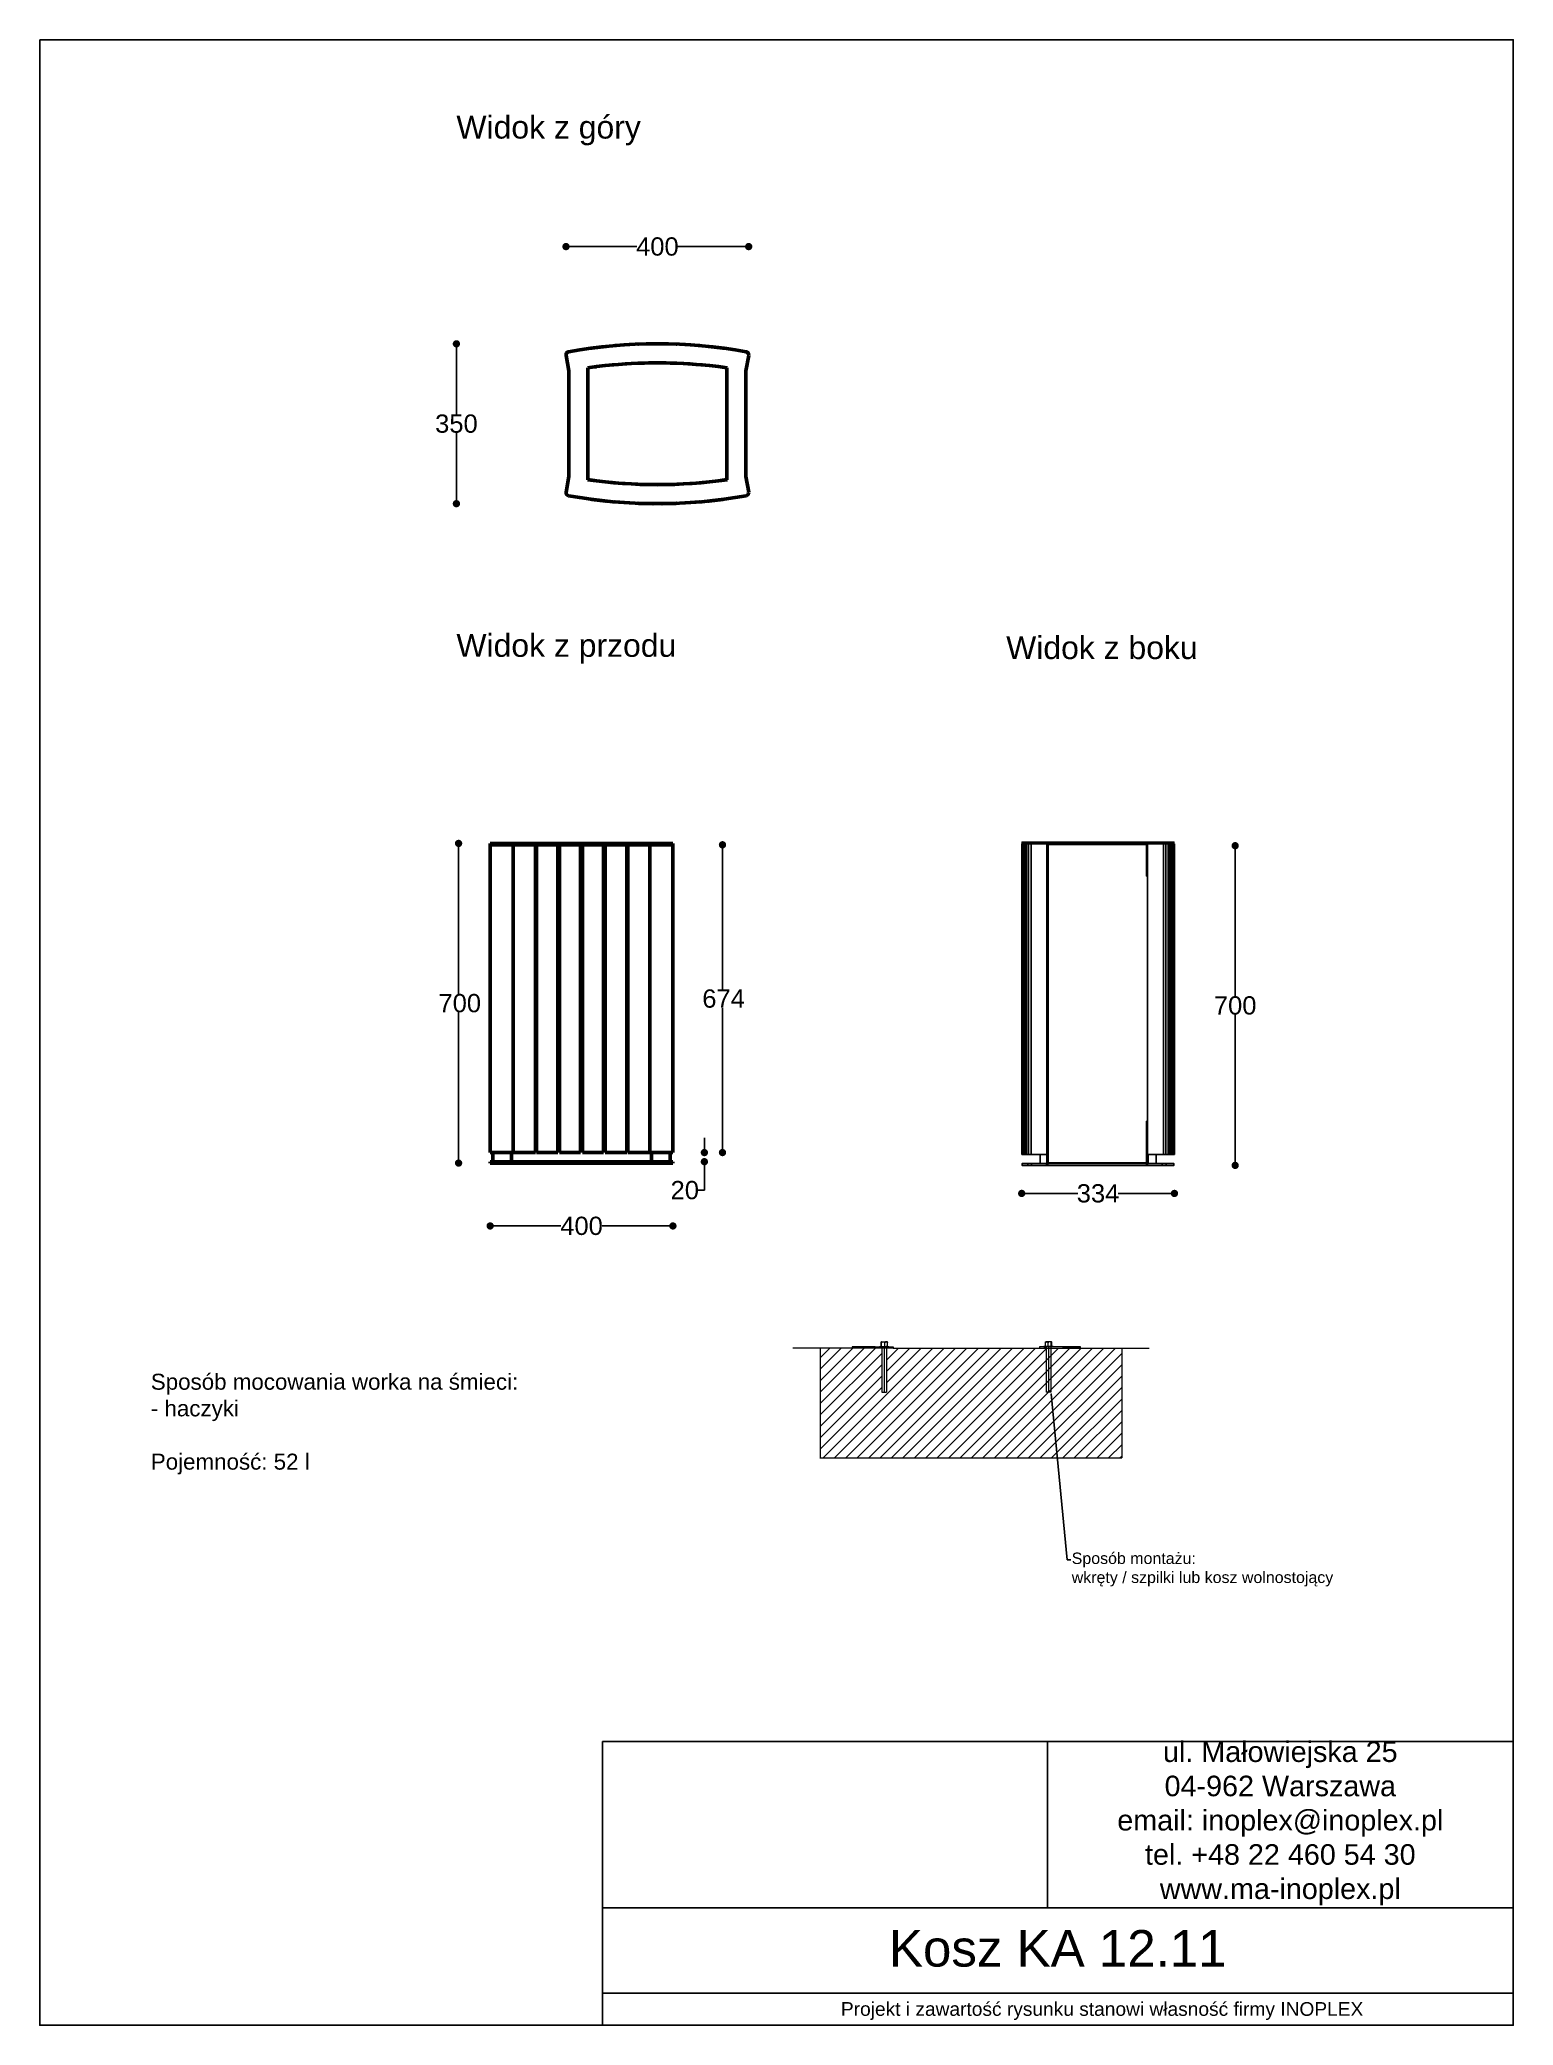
# Model space of a CAD drawing. Header units: millimetres. Extents: x -555 to 2671, y -555 to 3793.
import ezdxf
from ezdxf import colors
from ezdxf.entities.mleader import LeaderData, LeaderLine
from ezdxf.math import Vec2, Vec3

# ---------------------------------------------------------------- set-up
doc = ezdxf.new("R2010")
doc.units = ezdxf.units.MM
doc.header["$LTSCALE"] = 4
doc.layers.add('DomyÅ›lny', color=7, linetype='Continuous')
doc.layers.add('Krawędzie widoczneARTUR', color=7, linetype='Continuous', lineweight=50)
doc.layers.add('stal', color=7, linetype='Continuous', lineweight=20)
doc.layers.add('Kreskowanie', color=7, linetype='Continuous', lineweight=9, true_color=0x1e1e47)
doc.styles.get("Standard").update_dxf_attribs({"font": 'arial.ttf'})
doc.dimstyles.get("Standard").update_dxf_attribs({"dimtxt": 0.18, "dimasz": 0.18, "dimexe": 0.18, "dimexo": 0.0625, "dimgap": 0.09, "dimtad": 0, "dimtih": 1, "dimtoh": 1, "dimdec": 4, "dimzin": 0, "dimdsep": 46, "dimtxsty": 'Standard', "dimcen": 0.09, "dimadec": 0, "dimazin": 0, "dimtfac": 1, "dimtdec": 4, "dimtofl": 0, "dimtmove": 0, "dimatfit": 3, "dimfxl": 1, "dimtolj": 1, "dimtzin": 0, "dimarcsym": 0})
picture_1 = doc.add_image_def('image1.png', size_in_pixel=(179, 67))

msp = doc.modelspace()

# ---------------------------------------------------------------- texts
for s, width, gutter_width, heights, insert, char_height, attachment_point in [('Widok z góry', 1167.306, 1, [0], (357.2, 3626.8), 50, 1), ('Widok z przodu', 1167.306, 1, [0], (357.2, 2491.9), 50, 1), ('Widok z boku', 906.82, 1, [0], (1560.6, 2487), 50, 1), ('Sposób mocowania worka na śmieci:\\P- haczyki\\P\\PPojemność: 52 l', 1152.234, 1, [0], (-311.8, 872), 35, 1), ('ul. Małowiejska 25\\P04-962 Warszawa\\Pemail: inoplex@inoplex.pl\\Ptel. +48 22 460 54 30\\Pwww.ma-inoplex.pl', 1019.877, 1, [432.7], (2160.7, -112.5), 45, 5), ('Kosz KA 12.11', 1993.625, 1, [0], (1673.6, -386.8), 80, 5), ('Projekt i zawartość rysunku stanowi własność firmy INOPLEX ', 1800.088, 12.5, [70.5], (1770.6, -523.6), 30, 5)]:
    msp.add_mtext_dynamic_manual_height_columns(s, width=width, gutter_width=gutter_width, heights=heights, dxfattribs=dict(insert=insert, char_height=char_height, attachment_point=attachment_point))

# ---------------------------------------------------------------- blocks, each defined once
blk = doc.blocks.new('_Dot')
at = {"color": 0, "linetype": 'ByBlock', "lineweight": -2}
blk.add_line((-0.5, 0), (-1, 0), dxfattribs=at)
at = {"color": 0, "linetype": 'ByBlock', "const_width": 0.5}
blk.add_lwpolyline([(-0.25, 0, 1), (0.25, 0, 1)], format="xyb", close=True, dxfattribs=at)
blk = doc.blocks.new('*D9')
at = {"color": 0, "lineweight": -2, "transparency": 16777216}
for p, q in [((613.1, 3340.2), (752.1, 3340.2)), ((981, 3340.2), (842.1, 3340.2))]:
    blk.add_line(p, q, dxfattribs=at)
at = {"layer": 'Defpoints', "color": 0, "transparency": 16777216}
for p in [(597.1, 3340.2), (597.1, 3103.1), (997, 3101.9)]:
    blk.add_point(p, dxfattribs=at)
at = {"color": 0, "lineweight": -2, "transparency": 16777216, "xscale": 16, "yscale": 16, "zscale": 16, "rotation": 180}
blk.add_blockref('_Dot', (597.1, 3340.2), dxfattribs=at)
at = {"color": 0, "lineweight": -2, "transparency": 16777216, "xscale": 16, "yscale": 16, "zscale": 16}
blk.add_blockref('_Dot', (997, 3340.2), dxfattribs=at)
at = {"color": 0, "transparency": 16777216, "insert": (797.1, 3340.2), "char_height": 40, "attachment_point": 5}
blk.add_mtext('\\A1;400', dxfattribs=at)
blk = doc.blocks.new('*D10')
at = {"color": 0, "lineweight": -2, "transparency": 16777216}
for p, q in [((357.2, 3111.3), (357.2, 2972.8)), ((357.2, 2793.3), (357.2, 2931.8))]:
    blk.add_line(p, q, dxfattribs=at)
at = {"layer": 'Defpoints', "color": 0, "transparency": 16777216}
for p in [(797.1, 3127.3), (357.2, 2777.3), (797.1, 2777.3)]:
    blk.add_point(p, dxfattribs=at)
at = {"color": 0, "lineweight": -2, "transparency": 16777216, "xscale": 16, "yscale": 16, "zscale": 16}
for p, rotation in [((357.2, 3127.3), 90), ((357.2, 2777.3), 270)]:
    blk.add_blockref('_Dot', p, dxfattribs=dict(at, rotation=rotation))
at = {"color": 0, "transparency": 16777216, "insert": (357.2, 2952.3), "char_height": 40, "attachment_point": 5}
blk.add_mtext('\\A1;350', dxfattribs=at)
blk = doc.blocks.new('*D17')
at = {"color": 0, "lineweight": -2, "transparency": 16777216}
for p, q in [((361.9, 2017.3), (361.9, 1703.8)), ((361.9, 1349.3), (361.9, 1662.8))]:
    blk.add_line(p, q, dxfattribs=at)
at = {"layer": 'Defpoints', "color": 0, "transparency": 16777216}
for p in [(361.9, 2033.3), (436.9, 2033.3), (436.9, 1333.3)]:
    blk.add_point(p, dxfattribs=at)
at = {"color": 0, "lineweight": -2, "transparency": 16777216, "xscale": 16, "yscale": 16, "zscale": 16}
for p, rotation in [((361.9, 2033.3), 90), ((361.9, 1333.3), 270)]:
    blk.add_blockref('_Dot', p, dxfattribs=dict(at, rotation=rotation))
at = {"color": 0, "transparency": 16777216, "insert": (317.9, 1683.3), "char_height": 40, "attachment_point": 4}
blk.add_mtext('\\A1;700', dxfattribs=at)
blk = doc.blocks.new('*D20')
at = {"color": 0, "lineweight": -2, "transparency": 16777216}
for p, q in [((900, 1372.3), (900, 1388.3)), ((900, 1320.3), (900, 1273.9)), ((900, 1273.9), (884, 1273.9))]:
    blk.add_line(p, q, dxfattribs=at)
at = {"layer": 'Defpoints', "color": 0, "transparency": 16777216}
for p in [(743.8, 1356.3), (900, 1356.3), (825.4, 1336.3)]:
    blk.add_point(p, dxfattribs=at)
at = {"color": 0, "lineweight": -2, "transparency": 16777216, "xscale": 16, "yscale": 16, "zscale": 16}
for p, rotation in [((900, 1356.3), 270), ((900, 1336.3), 90)]:
    blk.add_blockref('_Dot', p, dxfattribs=dict(at, rotation=rotation))
at = {"color": 0, "transparency": 16777216, "insert": (826, 1273.9), "char_height": 40, "attachment_point": 4}
blk.add_mtext('\\A1;20', dxfattribs=at)
blk = doc.blocks.new('*D21')
at = {"color": 0, "lineweight": -2, "transparency": 16777216}
for p, q in [((939.6, 2014.3), (939.6, 1713.8)), ((939.6, 1372.3), (939.6, 1672.8))]:
    blk.add_line(p, q, dxfattribs=at)
at = {"layer": 'Defpoints', "color": 0, "transparency": 16777216}
for p in [(831, 2030.3), (831, 1356.3), (939.6, 1356.3)]:
    blk.add_point(p, dxfattribs=at)
at = {"color": 0, "lineweight": -2, "transparency": 16777216, "xscale": 16, "yscale": 16, "zscale": 16}
for p, rotation in [((939.6, 2030.3), 90), ((939.6, 1356.3), 270)]:
    blk.add_blockref('_Dot', p, dxfattribs=dict(at, rotation=rotation))
at = {"color": 0, "transparency": 16777216, "insert": (895.4, 1693.3), "char_height": 40, "attachment_point": 4}
blk.add_mtext('\\A1;674', dxfattribs=at)
blk = doc.blocks.new('*D22')
at = {"color": 0, "lineweight": -2, "transparency": 16777216}
for p, q in [((447.1, 1195.6), (586.1, 1195.6)), ((815.1, 1195.6), (676.2, 1195.6))]:
    blk.add_line(p, q, dxfattribs=at)
at = {"layer": 'Defpoints', "color": 0, "transparency": 16777216}
for p in [(431.1, 2033.3), (831.1, 2033.3), (831.1, 1195.6)]:
    blk.add_point(p, dxfattribs=at)
at = {"color": 0, "lineweight": -2, "transparency": 16777216, "xscale": 16, "yscale": 16, "zscale": 16, "rotation": 180}
blk.add_blockref('_Dot', (431.1, 1195.6), dxfattribs=at)
at = {"color": 0, "lineweight": -2, "transparency": 16777216, "xscale": 16, "yscale": 16, "zscale": 16}
blk.add_blockref('_Dot', (831.1, 1195.6), dxfattribs=at)
at = {"color": 0, "transparency": 16777216, "insert": (631.1, 1195.6), "char_height": 40, "attachment_point": 5}
blk.add_mtext('\\A1;400', dxfattribs=at)
blk = doc.blocks.new('*D24')
at = {"color": 0, "lineweight": -2, "transparency": 16777216}
for p, q in [((1610.6, 1266.8), (1717.6, 1266.8)), ((1912.9, 1266.8), (1805.9, 1266.8))]:
    blk.add_line(p, q, dxfattribs=at)
at = {"layer": 'Defpoints', "color": 0, "transparency": 16777216}
for p in [(1594.6, 1352.3), (1928.9, 1352.3), (1928.9, 1266.8)]:
    blk.add_point(p, dxfattribs=at)
at = {"color": 0, "lineweight": -2, "transparency": 16777216, "xscale": 16, "yscale": 16, "zscale": 16, "rotation": 180}
blk.add_blockref('_Dot', (1594.6, 1266.8), dxfattribs=at)
at = {"color": 0, "lineweight": -2, "transparency": 16777216, "xscale": 16, "yscale": 16, "zscale": 16}
blk.add_blockref('_Dot', (1928.9, 1266.8), dxfattribs=at)
at = {"color": 0, "transparency": 16777216, "insert": (1761.7, 1266.8), "char_height": 40, "attachment_point": 5}
blk.add_mtext('\\A1;334', dxfattribs=at)
blk = doc.blocks.new('*D25')
at = {"color": 0, "lineweight": -2, "transparency": 16777216}
for p, q in [((2061.9, 2012.3), (2061.9, 1698.8)), ((2061.9, 1344.3), (2061.9, 1657.8))]:
    blk.add_line(p, q, dxfattribs=at)
at = {"layer": 'Defpoints', "color": 0, "transparency": 16777216}
for p in [(1927.8, 2028.3), (1927.5, 1328.3), (2061.9, 1328.3)]:
    blk.add_point(p, dxfattribs=at)
at = {"color": 0, "lineweight": -2, "transparency": 16777216, "xscale": 16, "yscale": 16, "zscale": 16}
for p, rotation in [((2061.9, 2028.3), 90), ((2061.9, 1328.3), 270)]:
    blk.add_blockref('_Dot', p, dxfattribs=dict(at, rotation=rotation))
at = {"color": 0, "transparency": 16777216, "insert": (2061.9, 1678.3), "char_height": 40, "attachment_point": 5}
blk.add_mtext('\\A1;700', dxfattribs=at)

# ---------------------------------------------------------------- dimensions: what is measured, and where the dimension line sits
for base, p1, p2, picture, middle in [((597.1, 3340.2), (997, 3101.9), (597.1, 3103.1), '*D9', (797.1, 3340.2)), ((831.1, 1195.6), (431.1, 2033.3), (831.1, 2033.3), '*D22', (631.1, 1195.6))]:
    dim = msp.add_linear_dim(base=base, p1=p1, p2=p2, dimstyle='Standard', override={"dimtxt": 40, "dimasz": 16, "dimdec": 0, "dimblk": 'Dot', "dimse1": 1, "dimse2": 1, "dimtdec": 0})
    dim.commit()
    dim.dimension.update_dxf_attribs({"geometry": picture, "text_midpoint": middle})
for base, p1, p2, picture, middle in [((357.2, 2777.3), (797.1, 3127.3), (797.1, 2777.3), '*D10', (357.2, 2952.3)), ((2061.9, 1328.3), (1927.8, 2028.3), (1927.5, 1328.3), '*D25', (2061.9, 1678.3))]:
    dim = msp.add_linear_dim(base=base, p1=p1, p2=p2, angle=90, dimstyle='Standard', override={"dimtxt": 40, "dimasz": 16, "dimdec": 0, "dimblk": 'Dot', "dimse1": 1, "dimse2": 1, "dimtdec": 0})
    dim.commit()
    dim.dimension.update_dxf_attribs({"geometry": picture, "text_midpoint": middle})
for base, p1, p2, angle, picture, middle in [((361.9, 2033.3), (436.9, 1333.3), (436.9, 2033.3), 90, '*D17', (361.9, 1683.3)), ((939.6, 1356.3), (831, 2030.3), (831, 1356.3), 90, '*D21', (939.6, 1693.3)), ((900, 1356.3), (825.4, 1336.3), (743.8, 1356.3), 270, '*D20', (855, 1273.9))]:
    dim = msp.add_linear_dim(base=base, p1=p1, p2=p2, angle=angle, dimstyle='Standard', override={"dimtxt": 40, "dimasz": 16, "dimdec": 0, "dimblk": 'Dot', "dimse1": 1, "dimse2": 1, "dimtdec": 0})
    dim.commit()
    dim.dimension.update_dxf_attribs({"geometry": picture, "text_midpoint": middle, "dimtype": 160})
dim = msp.add_linear_dim(base=(1928.8, 1266.8), p1=(1594.6, 1352.3), p2=(1928.8, 1352.3), dimstyle='Standard', override={"dimtxt": 40, "dimasz": 16, "dimdec": 0, "dimblk": 'Dot', "dimse1": 1, "dimse2": 1, "dimtdec": 0})
dim.commit()
dim.dimension.update_dxf_attribs({"geometry": '*D24', "text_midpoint": (1761.7, 1266.8), "dimtype": 160})

# ---------------------------------------------------------------- hatches: boundary and pattern name
at = {"lineweight": 9}
h = msp.add_hatch(dxfattribs=at)
h.set_pattern_fill('JIS_WOOD', color=256, scale=25)
h.set_pattern_definition([(45, (-1288.211, -1035.148), (-12.5, 12.5), [])])
h.paths.add_polyline_path([(1668.3, 927.8), (1653.6, 927.8), (1313.6, 927.8), (1298.9, 927.8), (1298.9, 831.8), (1288.6, 831.8), (1288.6, 927.8), (1233.6, 927.8), (1153.6, 927.8), (1153.6, 687.8), (1813.6, 687.8), (1813.6, 927.8), (1733.6, 927.8), (1678.6, 927.8), (1678.6, 927.9), (1668.3, 927.8)])
at = {"layer": 'Kreskowanie'}
h = msp.add_hatch(dxfattribs=at)
h.set_pattern_fill('ANSI31', color=256, scale=101.6, angle=-15, style=0)
h.set_pattern_definition([(30, (0, 0), (-6.35, 10.99852), [])])
edge = h.paths.add_edge_path()
edge.add_ellipse((739.3, 1449.7), major_axis=(0, -3), ratio=1, start_angle=0, end_angle=360)
h = msp.add_hatch(dxfattribs=at)
h.set_pattern_fill('ANSI31', color=256, scale=101.6, angle=105, style=0)
h.set_pattern_definition([(150, (0, 0), (-6.35, -10.99852), [])])
edge = h.paths.add_edge_path()
edge.add_ellipse((1033.3, 1449.7), major_axis=(0, 3), ratio=1, start_angle=0, end_angle=360)

# ---------------------------------------------------------------- linework, layer by layer
at = {"lineweight": 9}
for p, q in [((1233.6, 927.8), (1093.6, 927.8)), ((1233.6, 927.8), (1153.6, 927.8)), ((1153.6, 927.8), (1153.6, 687.8)), ((1273.6, 930.8), (1223.6, 930.8)), ((1223.6, 930.8), (1223.6, 927.8)), ((1233.6, 930.8), (1273.6, 930.8)), ((1233.6, 930.8), (1313.6, 930.8)), ((1313.6, 927.8), (1233.6, 927.8)), ((1313.6, 930.8), (1313.6, 927.8)), ((1313.6, 930.8), (1313.6, 927.8)), ((1313.6, 927.8), (1653.6, 927.8)), ((1673.6, 930.8), (1633.6, 930.8)), ((1633.6, 930.8), (1633.6, 927.8)), ((1723.6, 930.8), (1643.6, 930.8)), ((1643.6, 927.8), (1723.6, 927.8)), ((1713.6, 930.8), (1663.6, 930.8)), ((1683.6, 930.8), (1723.6, 930.8)), ((1723.6, 927.8), (1723.6, 930.8)), ((1723.6, 927.8), (1873.6, 927.8)), ((1733.6, 927.8), (1813.6, 927.8)), ((1813.6, 927.8), (1813.6, 687.8)), ((1152.5, 687.8), (1813.6, 687.8))]:
    msp.add_line(p, q, dxfattribs=at)
for p, q in [((676.8, -297.7), (676.8, 66.9)), ((870.6, 66.9), (2670.7, 66.9)), ((2670.7, 66.9), (2670.7, -297.7)), ((676.8, -297.7), (676.8, -554.8)), ((2670.7, -297.7), (870.6, -297.7)), ((2670.4, -484.3), (676.8, -484.3))]:
    msp.add_line(p, q)
msp.add_lwpolyline([(-555, 3793.3), (2670.7, 3793.3), (2670.7, -554.8), (-555, -554.8)], close=True)
at = {"layer": 'DomyÅ›lny'}
for p, q in [((1595, 2032.3), (1594.6, 2032.3)), ((1594.6, 1352.3), (1594.6, 2032.3)), ((1595, 1352.3), (1595, 2032.3)), ((1595.6, 2032.3), (1595.6, 2036.3)), ((1597.4, 2032.3), (1595.7, 2032.3)), ((1595.7, 1352.3), (1595.7, 2032.3)), ((1595.7, 1352.3), (1595.7, 2032.3)), ((1597.4, 1352.3), (1597.4, 2032.3)), ((1599.1, 1352.3), (1599.1, 2032.3)), ((1602.2, 2032.3), (1599.2, 2032.3)), ((1599.2, 1352.3), (1599.2, 2032.3)), ((1602.2, 1352.3), (1602.2, 2032.3)), ((1605.1, 1352.3), (1605.1, 2032.3)), ((1608.2, 2032.3), (1608.2, 2036.3)), ((1609.5, 1352.3), (1609.5, 2032.3)), ((1649.8, 2032.3), (1615.2, 2032.3)), ((1615.2, 1352.3), (1615.2, 2032.3)), ((1648.8, 2036.3), (1616.3, 2036.3)), ((1616.3, 2032.3), (1616.3, 2036.3)), ((1639.3, 2036.3), (1883.7, 2036.3)), ((1645.4, 2032.3), (1650, 2032.3)), ((1648.8, 2032.3), (1648.8, 2036.3)), ((1651.8, 2036.3), (1649.8, 2036.3)), ((1649.8, 1961.3), (1649.8, 2036.3)), ((1649.8, 1352.3), (1649.8, 2032.3)), ((1651.8, 1961.3), (1651.8, 2036.3)), ((1651.8, 2032.3), (1868.7, 2032.3)), ((1652.3, 1334), (1652.3, 2030.6)), ((1652.3, 2030.6), (1868.5, 2030.6)), ((1869.9, 2036.3), (1867.9, 2036.3)), ((1867.9, 1961.3), (1867.9, 2036.3)), ((1902.3, 2036.3), (1869.9, 2036.3)), ((1869.9, 2032.3), (1869.9, 2036.3)), ((1869.9, 1961.3), (1869.9, 2036.3)), ((1902.3, 2032.3), (1869.9, 2032.3)), ((1870, 1334), (1870, 2030.6)), ((1904.7, 2032.3), (1870.1, 2032.3)), ((1870.1, 1352.3), (1870.1, 2032.3)), ((1902.3, 2032.3), (1902.3, 2036.3)), ((1904.7, 1352.3), (1904.7, 2032.3)), ((1915, 2032.3), (1910.4, 2032.3)), ((1910.4, 1352.3), (1910.4, 2032.3)), ((1910.5, 2032.3), (1910.5, 2036.3)), ((1915, 1352.3), (1915, 2032.3)), ((1915.1, 2032.3), (1915.1, 1352.3)), ((1921.7, 2032.3), (1918.3, 2032.3)), ((1918.3, 1352.3), (1918.3, 2032.3)), ((1921.7, 1352.3), (1921.7, 2032.3)), ((1926.2, 2032.3), (1924, 2032.3)), ((1924, 1352.3), (1924, 2032.3)), ((1926.2, 1352.3), (1926.2, 2032.3)), ((1926.2, 2032.3), (1926.2, 1352.3)), ((1928.5, 2032.3), (1927.6, 2032.3)), ((1927.6, 1352.3), (1927.6, 2032.3)), ((1927.9, 2036.3), (1927.9, 2032.3)), ((1928.5, 1352.3), (1928.5, 2032.3)), ((1928.5, 2032.3), (1928.5, 1352.3)), ((1928.8, 1352.3), (1928.8, 2032.3)), ((1651.8, 1961.3), (1649.8, 1961.3)), ((1651.1, 1425.3), (1651.1, 1961.3)), ((1869.9, 1961.3), (1867.9, 1961.3)), ((1651.8, 1425.3), (1649.8, 1425.3)), ((1649.8, 1328.3), (1649.8, 1425.3)), ((1651.8, 1328.3), (1651.8, 1425.3)), ((1869.9, 1425.3), (1867.9, 1425.3)), ((1867.9, 1328.3), (1867.9, 1425.3)), ((1869.9, 1328.3), (1869.9, 1425.3)), ((1595, 1352.3), (1594.6, 1352.3)), ((1597.4, 1352.3), (1595.7, 1352.3)), ((1602.2, 1352.3), (1599.2, 1352.3)), ((1609.5, 1352.3), (1605.1, 1352.3)), ((1649.8, 1352.3), (1615.2, 1352.3)), ((1634.7, 1332.3), (1634.7, 1352.3)), ((1904.7, 1352.3), (1870.1, 1352.3)), ((1871.2, 1334), (1871.2, 1352.3)), ((1888.6, 1352.3), (1888.6, 1332.3)), ((1915, 1352.3), (1910.4, 1352.3)), ((1921.7, 1352.3), (1918.3, 1352.3)), ((1926.2, 1352.3), (1924, 1352.3)), ((1928.5, 1352.3), (1927.6, 1352.3)), ((1595.6, 1328.3), (1595.6, 1332.3)), ((1608.2, 1332.3), (1608.2, 1328.3)), ((1648.8, 1332.3), (1616.3, 1332.3)), ((1616.3, 1332.3), (1616.3, 1328.3)), ((1648.8, 1328.3), (1616.3, 1328.3)), ((1627.3, 1332.4), (1648.8, 1332.4)), ((1627.3, 1328.2), (1899.5, 1328.2)), ((1648.8, 1332.3), (1648.8, 1328.3)), ((1651.8, 1328.3), (1649.8, 1328.3)), ((1651.8, 1332.4), (1867.9, 1332.4)), ((1652.3, 1334), (1868.5, 1334)), ((1652.3, 1332.3), (1867.9, 1332.3)), ((1869.9, 1328.3), (1867.9, 1328.3)), ((1902.3, 1332.3), (1869.9, 1332.3)), ((1869.9, 1332.3), (1869.9, 1328.3)), ((1902.3, 1328.3), (1869.9, 1328.3)), ((1871.2, 1332.4), (1899.5, 1332.4)), ((1902.3, 1332.3), (1902.3, 1328.3)), ((1910.5, 1332.3), (1910.5, 1328.3)), ((1927.9, 1332.3), (1927.9, 1328.3))]:
    msp.add_line(p, q, dxfattribs=at)
for points in [[(1597, 2032.3, 0), (1595, 2032.3, 0)], [(1608.2, 2036.3, 0), (1598.2, 2036.3, 0), (1596, 2036.3, 0), (1595.6, 2036.3, 0), (1595.6, 2036.3, 0), (1595.6, 2036.3, 0), (1595.6, 2036.3, 0), (1595.6, 2036.3, 0), (1595.6, 2036.3, 0), (1595.6, 2036.3, 0), (1595.6, 2036.3, 0), (1595.6, 2036.3, 0), (1595.6, 2036.3, 0), (1595.6, 2036.3, 0), (1595.6, 2036.3, 0), (1595.6, 2036.3, 0), (1595.6, 2036.3, 0), (1595.6, 2036.3, 0), (1595.6, 2036.3, 0), (1595.6, 2036.3, 0), (1595.6, 2036.3, 0), (1595.6, 2036.3, 0), (1595.6, 2036.3, 0), (1595.6, 2036.3, 0), (1595.7, 2036.3, 0), (1596.5, 2036.3, 0), (1600.5, 2036.3, 0), (1613, 2036.3, 0)], [(1608.2, 2032.3, 0), (1598.8, 2032.3, 0), (1596.4, 2032.3, 0), (1595.8, 2032.3, 0), (1595.7, 2032.3, 0), (1595.6, 2032.3, 0), (1595.6, 2032.3, 0), (1595.6, 2032.3, 0), (1595.6, 2032.3, 0), (1595.6, 2032.3, 0), (1595.6, 2032.3, 0), (1595.6, 2032.3, 0), (1595.6, 2032.3, 0), (1595.6, 2032.3, 0), (1595.6, 2032.3, 0), (1595.6, 2032.3, 0), (1595.6, 2032.3, 0), (1595.6, 2032.3, 0), (1595.6, 2032.3, 0)], [(1599.2, 2032.3, 0), (1597.4, 2032.3, 0)], [(1605.1, 2032.3, 0), (1602.2, 2032.3, 0)], [(1616.3, 2036.3, 0), (1608.2, 2036.3, 0)], [(1608.2, 2032.3, 0), (1608.6, 2032.3, 0), (1610, 2032.3, 0), (1616.3, 2032.3, 0)], [(1615.2, 2032.3, 0), (1609.5, 2032.3, 0)], [(1649.8, 2036.3, 0), (1638.1, 2036.3, 0), (1635.4, 2036.3, 0), (1634.8, 2036.3, 0), (1634.7, 2036.3, 0), (1634.7, 2036.3, 0), (1634.7, 2036.3, 0), (1634.7, 2036.3, 0), (1634.7, 2036.3, 0), (1634.7, 2036.3, 0), (1634.7, 2036.3, 0), (1634.7, 2036.3, 0), (1634.7, 2036.3, 0), (1634.7, 2036.3, 0), (1634.7, 2036.3, 0), (1634.7, 2036.3, 0), (1634.7, 2036.3, 0), (1634.7, 2036.3, 0), (1634.7, 2036.3, 0), (1634.7, 2036.3, 0), (1634.7, 2036.3, 0), (1634.7, 2036.3, 0), (1634.8, 2036.3, 0), (1635, 2036.3, 0), (1636.1, 2036.3, 0), (1641.1, 2036.3, 0), (1653.4, 2036.3, 0)], [(1652.3, 2030.6, 0), (1651.1, 2030.6, 0)], [(1651.8, 2032.1, 0), (1651.9, 2032.2, 0), (1652.1, 2032.2, 0), (1652.2, 2032.3, 0), (1652.3, 2032.3, 0)], [(1652.3, 2032.3, 0), (1652.3, 2032.3, 0), (1652.3, 2032.3, 0), (1652.3, 2032.3, 0), (1652.3, 2032.3, 0), (1652.3, 2032.3, 0), (1652.3, 2032.3, 0), (1652.3, 2032.3, 0), (1652.3, 2032.3, 0), (1652.3, 2032.3, 0), (1652.3, 2032.3, 0), (1652.3, 2032.3, 0), (1652.3, 2032.3, 0), (1652.3, 2032.3, 0), (1652.3, 2032.3, 0), (1652.3, 2032.2, 0), (1652.3, 2032.1, 0), (1652.3, 2030.6, 0)], [(1867.9, 2036.3, 0), (1886.5, 2036.3, 0), (1886.5, 2036.3, 0), (1886.6, 2036.3, 0), (1886.6, 2036.3, 0), (1886.6, 2036.3, 0), (1886.6, 2036.3, 0), (1886.6, 2036.3, 0), (1886.6, 2036.3, 0), (1886.6, 2036.3, 0), (1886.6, 2036.3, 0), (1886.6, 2036.3, 0), (1886.6, 2036.3, 0), (1886.6, 2036.3, 0), (1886.6, 2036.3, 0), (1886.6, 2036.3, 0), (1886.6, 2036.3, 0), (1886.6, 2036.3, 0), (1886.5, 2036.3, 0), (1886.5, 2036.3, 0), (1886.3, 2036.3, 0), (1885.2, 2036.3, 0), (1880.2, 2036.3, 0), (1871.5, 2036.3, 0)], [(1910.5, 2036.3, 0), (1910.1, 2036.3, 0), (1908.6, 2036.3, 0), (1902.3, 2036.3, 0)], [(1902.3, 2032.3, 0), (1910.5, 2032.3, 0)], [(1910.4, 2032.3, 0), (1910.2, 2032.3, 0), (1909.2, 2032.3, 0), (1904.7, 2032.3, 0)], [(1915.3, 2036.3, 0), (1925.3, 2036.3, 0), (1927.5, 2036.3, 0), (1927.9, 2036.3, 0), (1927.9, 2036.3, 0), (1927.9, 2036.3, 0), (1927.9, 2036.3, 0), (1927.9, 2036.3, 0), (1927.9, 2036.3, 0), (1927.9, 2036.3, 0), (1927.9, 2036.3, 0), (1927.9, 2036.3, 0), (1927.9, 2036.3, 0), (1927.9, 2036.3, 0), (1927.9, 2036.3, 0), (1927.9, 2036.3, 0), (1927.9, 2036.3, 0), (1927.9, 2036.3, 0), (1927.9, 2036.3, 0), (1927.9, 2036.3, 0), (1927.9, 2036.3, 0), (1927.9, 2036.3, 0), (1927.9, 2036.3, 0), (1927.9, 2036.3, 0), (1927.8, 2036.3, 0), (1927, 2036.3, 0), (1923, 2036.3, 0), (1910.5, 2036.3, 0)], [(1927.9, 2032.3, 0), (1927.9, 2032.3, 0), (1927.9, 2032.3, 0), (1927.9, 2032.3, 0), (1927.9, 2032.3, 0), (1927.9, 2032.3, 0), (1927.9, 2032.3, 0), (1927.9, 2032.3, 0), (1927.9, 2032.3, 0), (1927.9, 2032.3, 0), (1927.9, 2032.3, 0), (1927.9, 2032.3, 0), (1927.9, 2032.3, 0), (1927.8, 2032.3, 0), (1926.8, 2032.3, 0), (1922.1, 2032.3, 0), (1910.5, 2032.3, 0)], [(1918.3, 2032.3, 0), (1918.2, 2032.3, 0), (1917.7, 2032.3, 0), (1914.8, 2032.3, 0)], [(1924, 2032.3, 0), (1924, 2032.3, 0), (1923.6, 2032.3, 0), (1921.6, 2032.3, 0)], [(1927.6, 2032.3, 0), (1927.6, 2032.3, 0), (1927.5, 2032.3, 0), (1927.1, 2032.3, 0), (1925.3, 2032.3, 0)], [(1928.8, 2032.3, 0), (1928.8, 2032.3, 0), (1928.8, 2032.3, 0), (1928.8, 2032.3, 0), (1928.8, 2032.3, 0), (1928.8, 2032.3, 0), (1928.8, 2032.3, 0), (1928.8, 2032.3, 0), (1928.8, 2032.3, 0), (1928.8, 2032.3, 0), (1928.8, 2032.3, 0), (1928.8, 2032.3, 0), (1928.8, 2032.3, 0), (1928.8, 2032.3, 0), (1928.8, 2032.3, 0), (1928.8, 2032.3, 0), (1928.8, 2032.3, 0), (1928.8, 2032.3, 0), (1928.8, 2032.3, 0), (1928.8, 2032.3, 0), (1928.7, 2032.3, 0), (1928.5, 2032.3, 0), (1927.6, 2032.3, 0)], [(1651.2, 1961.3, 0), (1649.8, 1961.3, 0)], [(1649.8, 1961.3, 0), (1651.8, 1961.3, 0)], [(1651.2, 1425.3, 0), (1649.8, 1425.3, 0)], [(1649.8, 1425.3, 0), (1651.8, 1425.3, 0)], [(1595, 1352.3, 0), (1595, 1352.3, 0), (1595, 1352.3, 0), (1595.1, 1352.3, 0), (1595.3, 1352.3, 0), (1596.4, 1352.3, 0), (1600.1, 1352.3, 0)], [(1597.4, 1352.3, 0), (1597.5, 1352.3, 0), (1597.7, 1352.3, 0), (1598.8, 1352.3, 0), (1602.7, 1352.3, 0)], [(1602.2, 1352.3, 0), (1602.3, 1352.3, 0), (1603.1, 1352.3, 0), (1607.7, 1352.3, 0)], [(1609.3, 1352.3, 0), (1606, 1352.3, 0), (1605.2, 1352.3, 0), (1605, 1352.3, 0), (1605, 1352.3, 0), (1605, 1352.3, 0), (1605, 1352.3, 0), (1605, 1352.3, 0), (1605, 1352.3, 0), (1605, 1352.3, 0), (1605, 1352.3, 0), (1605, 1352.3, 0), (1605, 1352.3, 0), (1605, 1352.3, 0), (1605, 1352.3, 0), (1605, 1352.3, 0), (1605, 1352.3, 0), (1605, 1352.3, 0), (1605, 1352.3, 0), (1605, 1352.3, 0), (1605, 1352.3, 0), (1605, 1352.3, 0), (1605, 1352.3, 0), (1605, 1352.3, 0), (1605.1, 1352.3, 0)], [(1609.5, 1352.3, 0), (1609.8, 1352.3, 0), (1610.8, 1352.3, 0), (1615.2, 1352.3, 0)], [(1904.7, 1352.3, 0), (1910.4, 1352.3, 0)], [(1912.8, 1352.3, 0), (1918.3, 1352.3, 0)], [(1918.7, 1352.3, 0), (1924, 1352.3, 0)], [(1922.4, 1352.3, 0), (1927.6, 1352.3, 0)], [(1923.9, 1352.3, 0), (1927.5, 1352.3, 0), (1928.5, 1352.3, 0), (1928.8, 1352.3, 0), (1928.8, 1352.3, 0), (1928.8, 1352.3, 0), (1928.8, 1352.3, 0), (1928.8, 1352.3, 0), (1928.8, 1352.3, 0), (1928.8, 1352.3, 0), (1928.8, 1352.3, 0), (1928.8, 1352.3, 0), (1928.8, 1352.3, 0), (1928.8, 1352.3, 0), (1928.8, 1352.3, 0), (1928.8, 1352.3, 0), (1928.8, 1352.3, 0), (1928.8, 1352.3, 0), (1928.8, 1352.3, 0), (1928.8, 1352.3, 0), (1928.8, 1352.3, 0), (1928.8, 1352.3, 0), (1928.8, 1352.3, 0), (1928.8, 1352.3, 0)], [(1608.2, 1332.3, 0), (1598.2, 1332.3, 0), (1596, 1332.3, 0), (1595.6, 1332.3, 0), (1595.6, 1332.3, 0), (1595.6, 1332.3, 0), (1595.6, 1332.3, 0), (1595.6, 1332.3, 0), (1595.6, 1332.3, 0), (1595.6, 1332.3, 0), (1595.6, 1332.3, 0), (1595.6, 1332.3, 0), (1595.6, 1332.3, 0), (1595.6, 1332.3, 0), (1595.6, 1332.3, 0), (1595.6, 1332.3, 0), (1595.6, 1332.3, 0), (1595.6, 1332.3, 0), (1595.6, 1332.3, 0), (1595.6, 1332.3, 0), (1595.6, 1332.3, 0), (1595.6, 1332.3, 0), (1595.6, 1332.3, 0), (1595.6, 1332.3, 0), (1595.7, 1332.3, 0), (1596.5, 1332.3, 0), (1600.5, 1332.3, 0), (1613, 1332.3, 0)], [(1608.2, 1328.3, 0), (1598.2, 1328.3, 0), (1596, 1328.3, 0), (1595.6, 1328.3, 0), (1595.6, 1328.3, 0), (1595.6, 1328.3, 0), (1595.6, 1328.3, 0), (1595.6, 1328.3, 0), (1595.6, 1328.3, 0), (1595.6, 1328.3, 0), (1595.6, 1328.3, 0), (1595.6, 1328.3, 0), (1595.6, 1328.3, 0), (1595.6, 1328.3, 0), (1595.6, 1328.3, 0), (1595.6, 1328.3, 0), (1595.6, 1328.3, 0), (1595.6, 1328.3, 0), (1595.6, 1328.3, 0), (1595.6, 1328.3, 0), (1595.6, 1328.3, 0), (1595.6, 1328.3, 0), (1595.6, 1328.3, 0), (1595.6, 1328.3, 0), (1595.7, 1328.3, 0), (1596.5, 1328.3, 0), (1600.5, 1328.3, 0), (1613, 1328.3, 0)], [(1608.2, 1332.3, 0), (1608.6, 1332.3, 0), (1610, 1332.3, 0), (1616.3, 1332.3, 0)], [(1616.3, 1328.3, 0), (1608.2, 1328.3, 0)], [(1635.6, 1332.3, 0), (1635.6, 1332.3, 0), (1635.6, 1332.3, 0), (1635.6, 1332.3, 0), (1635.6, 1332.3, 0), (1635.6, 1332.3, 0), (1635.6, 1332.3, 0), (1635.6, 1332.3, 0), (1635.6, 1332.3, 0), (1635.6, 1332.3, 0), (1635.6, 1332.3, 0), (1635.6, 1332.3, 0), (1635.6, 1332.3, 0), (1635.6, 1332.3, 0), (1635.8, 1332.3, 0), (1636.5, 1332.3, 0), (1638.2, 1332.3, 0)], [(1638.6, 1332.3, 0), (1648.8, 1332.3, 0)], [(1649.8, 1328.3, 0), (1647.9, 1328.3, 0)], [(1649.8, 1328.3, 0), (1651.8, 1328.3, 0)], [(1651.8, 1334, 0), (1652.3, 1334, 0)], [(1652.3, 1332.3, 0), (1652.2, 1332.3, 0), (1652.1, 1332.3, 0), (1651.9, 1332.4, 0), (1651.8, 1332.4, 0)], [(1652.3, 1334, 0), (1652.3, 1332.3, 0)], [(1867.9, 1328.3, 0), (1870, 1328.3, 0)], [(1870, 1332.3, 0), (1870, 1332.3, 0), (1870, 1332.3, 0), (1870, 1332.3, 0), (1870, 1332.3, 0), (1870, 1332.3, 0), (1870, 1332.3, 0), (1870, 1332.3, 0), (1870, 1332.3, 0), (1870, 1332.3, 0), (1870, 1332.3, 0), (1870, 1332.3, 0), (1870, 1332.3, 0), (1870, 1332.3, 0), (1870, 1332.3, 0), (1870, 1332.5, 0), (1870, 1334, 0)], [(1870, 1334, 0), (1871.2, 1334, 0)], [(1871.2, 1334, 0), (1871.2, 1333.7, 0), (1871.2, 1333.3, 0), (1871, 1333, 0), (1871, 1332.9, 0), (1870.9, 1332.8, 0), (1870.8, 1332.7, 0), (1870.7, 1332.6, 0), (1870.6, 1332.5, 0), (1870.5, 1332.4, 0), (1870.3, 1332.3, 0), (1870.2, 1332.3, 0), (1870.1, 1332.3, 0), (1870, 1332.3, 0)], [(1902.3, 1332.3, 0), (1910.5, 1332.3, 0)], [(1910.5, 1328.3, 0), (1910.1, 1328.3, 0), (1908.6, 1328.3, 0), (1902.3, 1328.3, 0)], [(1915.3, 1332.3, 0), (1925.2, 1332.3, 0), (1927.5, 1332.3, 0), (1927.9, 1332.3, 0), (1927.9, 1332.3, 0), (1927.9, 1332.3, 0), (1927.9, 1332.3, 0), (1927.9, 1332.3, 0), (1927.9, 1332.3, 0), (1927.9, 1332.3, 0), (1927.9, 1332.3, 0), (1927.9, 1332.3, 0), (1927.9, 1332.3, 0), (1927.9, 1332.3, 0), (1927.9, 1332.3, 0), (1927.9, 1332.3, 0), (1927.9, 1332.3, 0), (1927.9, 1332.3, 0), (1927.9, 1332.3, 0), (1927.9, 1332.3, 0), (1927.9, 1332.3, 0), (1927.9, 1332.3, 0), (1927.9, 1332.3, 0), (1927.9, 1332.3, 0), (1927.8, 1332.3, 0), (1927, 1332.3, 0), (1923, 1332.3, 0), (1910.5, 1332.3, 0)], [(1915.3, 1328.3, 0), (1925.2, 1328.3, 0), (1927.5, 1328.3, 0), (1927.9, 1328.3, 0), (1927.9, 1328.3, 0), (1927.9, 1328.3, 0), (1927.9, 1328.3, 0), (1927.9, 1328.3, 0), (1927.9, 1328.3, 0), (1927.9, 1328.3, 0), (1927.9, 1328.3, 0), (1927.9, 1328.3, 0), (1927.9, 1328.3, 0), (1927.9, 1328.3, 0), (1927.9, 1328.3, 0), (1927.9, 1328.3, 0), (1927.9, 1328.3, 0), (1927.9, 1328.3, 0), (1927.9, 1328.3, 0), (1927.9, 1328.3, 0), (1927.9, 1328.3, 0), (1927.9, 1328.3, 0), (1927.9, 1328.3, 0), (1927.9, 1328.3, 0), (1927.8, 1328.3, 0), (1927, 1328.3, 0), (1923, 1328.3, 0), (1910.5, 1328.3, 0)]]:
    msp.add_polyline3d(points, dxfattribs=at)
at = {"layer": 'Krawędzie widoczneARTUR'}
for p, q in [((597.2, 3101.9), (603.2, 3067.9)), ((684.5, 3121.6), (653.7, 3118)), ((735.7, 3125.7), (704.7, 3123.5)), ((787, 3127.4), (756, 3126.6)), ((838.3, 3126.6), (807.3, 3127.4)), ((889.5, 3123.5), (858.6, 3125.7)), ((940.6, 3118), (909.8, 3121.6)), ((991, 3067.9), (997, 3101.9)), ((603.2, 3067.9), (603.2, 2836.7)), ((644.7, 2829.8), (644.7, 3074.8)), ((949.5, 3074.8), (949.5, 2829.8)), ((991, 2836.7), (991, 3067.9)), ((603.2, 2836.7), (597.2, 2802.7)), ((997, 2802.7), (991, 2836.7)), ((653.7, 2786.6), (684.5, 2783)), ((909.8, 2783), (940.6, 2786.6)), ((704.7, 2781.1), (735.7, 2778.9)), ((756, 2778), (787, 2777.2)), ((807.3, 2777.2), (838.3, 2778)), ((858.6, 2778.9), (889.5, 2781.1)), ((436.9, 2033.3), (431.1, 2033.3)), ((431.1, 2030.3), (431.1, 2033.3)), ((431.1, 2030.3), (436.9, 2030.3)), ((431.3, 1356.3), (431.3, 2030.3)), ((825.4, 2033.3), (436.9, 2033.3)), ((436.9, 2030.3), (486.4, 2030.3)), ((481.5, 1356.3), (481.5, 2030.3)), ((487.7, 2030.3), (486.4, 2030.3)), ((487.7, 2030.3), (518.5, 2030.3)), ((519.8, 2030.3), (518.5, 2030.3)), ((519.8, 2030.3), (537.4, 2030.3)), ((530.1, 1356.3), (530.1, 2030.3)), ((532.2, 1356.3), (532.2, 2030.3)), ((538.7, 2030.3), (537.4, 2030.3)), ((538.7, 2030.3), (569.7, 2030.3)), ((571, 2030.3), (569.7, 2030.3)), ((571, 2030.3), (588.6, 2030.3)), ((579.5, 1356.3), (579.5, 2030.3)), ((583.1, 1356.3), (583.1, 2030.3)), ((590, 2030.3), (588.6, 2030.3)), ((590, 2030.3), (621, 2030.3)), ((622.3, 2030.3), (621, 2030.3)), ((622.3, 2030.3), (640, 2030.3)), ((628.9, 1356.3), (628.9, 2030.3)), ((633.4, 2030.3), (633.4, 1356.3)), ((641.3, 2030.3), (640, 2030.3)), ((641.3, 2030.3), (672.3, 2030.3)), ((673.6, 2030.3), (672.3, 2030.3)), ((673.6, 2030.3), (691.3, 2030.3)), ((679.1, 2030.3), (679.1, 1356.3)), ((682.8, 2030.3), (682.8, 1356.3)), ((692.6, 2030.3), (691.3, 2030.3)), ((692.6, 2030.3), (723.5, 2030.3)), ((724.9, 2030.3), (723.5, 2030.3)), ((724.9, 2030.3), (742.4, 2030.3)), ((730, 2030.3), (730, 1356.3)), ((732.2, 2030.3), (732.2, 1356.3)), ((743.8, 2030.3), (742.4, 2030.3)), ((743.8, 2030.3), (774.6, 2030.3)), ((775.9, 2030.3), (774.6, 2030.3)), ((775.9, 2030.3), (825.4, 2030.3)), ((780.8, 2030.3), (780.8, 1356.3)), ((831.1, 2033.3), (825.4, 2033.3)), ((825.4, 2030.3), (831.1, 2030.3)), ((831, 2030.3), (831, 1356.3)), ((831.1, 2030.3), (831.1, 2033.3)), ((481.4, 1430.3), (481.4, 1958.3)), ((481.4, 1958.3), (481.5, 1958.3)), ((530.1, 1958.3), (532.2, 1958.3)), ((579.5, 1958.3), (583.1, 1958.3)), ((628.9, 1958.3), (633.4, 1958.3)), ((679.1, 1958.3), (682.8, 1958.3)), ((730, 1958.3), (732.2, 1958.3)), ((780.8, 1958.3), (780.9, 1958.3)), ((780.9, 1958.3), (780.9, 1430.3)), ((481.5, 1430.3), (481.4, 1430.3)), ((532.2, 1430.3), (530.1, 1430.3)), ((583.1, 1430.3), (579.5, 1430.3)), ((633.4, 1430.3), (628.9, 1430.3)), ((682.8, 1430.3), (679.1, 1430.3)), ((732.2, 1430.3), (730, 1430.3)), ((780.9, 1430.3), (780.8, 1430.3)), ((431.3, 1356.3), (437, 1356.3)), ((467.6, 1356.3), (437, 1356.3)), ((437.2, 1336.3), (437.2, 1356.3)), ((467.6, 1356.3), (475.7, 1356.3)), ((481.4, 1356.3), (475.7, 1356.3)), ((478.1, 1356.3), (478.1, 1336.3)), ((478.1, 1336.3), (478.1, 1356.3)), ((481.5, 1356.3), (487.7, 1356.3)), ((518.5, 1356.3), (487.7, 1356.3)), ((518.5, 1356.3), (526.3, 1356.3)), ((530.1, 1356.3), (526.3, 1356.3)), ((532.2, 1356.3), (538.7, 1356.3)), ((569.7, 1356.3), (538.7, 1356.3)), ((569.7, 1356.3), (577.1, 1356.3)), ((579.5, 1356.3), (577.1, 1356.3)), ((583.1, 1356.3), (590, 1356.3)), ((621, 1356.3), (590, 1356.3)), ((621, 1356.3), (628.1, 1356.3)), ((628.9, 1356.3), (628.1, 1356.3)), ((634.1, 1356.3), (633.4, 1356.3)), ((634.1, 1356.3), (641.3, 1356.3)), ((672.3, 1356.3), (641.3, 1356.3)), ((672.3, 1356.3), (679.1, 1356.3)), ((685.1, 1356.3), (682.8, 1356.3)), ((685.1, 1356.3), (692.6, 1356.3)), ((723.5, 1356.3), (692.6, 1356.3)), ((723.5, 1356.3), (730, 1356.3)), ((736, 1356.3), (732.2, 1356.3)), ((736, 1356.3), (743.8, 1356.3)), ((774.6, 1356.3), (743.8, 1356.3)), ((774.6, 1356.3), (780.8, 1356.3)), ((786.6, 1356.3), (780.9, 1356.3)), ((784.2, 1336.3), (784.2, 1356.3)), ((784.2, 1336.3), (784.2, 1356.3)), ((786.6, 1356.3), (794.7, 1356.3)), ((825.2, 1356.3), (794.7, 1356.3)), ((825, 1356.3), (825, 1336.3)), ((825.2, 1356.3), (831, 1356.3)), ((436.9, 1336.3), (431.1, 1336.3)), ((431.1, 1333.3), (431.1, 1336.3)), ((431.1, 1333.3), (436.9, 1333.3)), ((825.4, 1336.3), (436.9, 1336.3)), ((436.9, 1333.3), (825.4, 1333.3)), ((831.1, 1336.3), (825.4, 1336.3)), ((825.4, 1333.3), (831.1, 1333.3)), ((831.1, 1333.3), (831.1, 1336.3))]:
    msp.add_line(p, q, dxfattribs=at)
at = {"layer": 'Krawędzie widoczneARTUR', "lineweight": 9}
for p, q in [((1283.6, 931.8), (1303.9, 931.8)), ((1283.6, 931.8), (1283.6, 930.8)), ((1286.8, 932.6), (1286.8, 939.5)), ((1287.6, 942), (1299.5, 942)), ((1287.9, 932.6), (1287.9, 939.5)), ((1288.9, 931.8), (1288.9, 930.8)), ((1294.9, 932.6), (1294.9, 939.5)), ((1299.5, 942), (1300.1, 942)), ((1300.8, 932.6), (1300.8, 939.5)), ((1663.6, 931.8), (1643.3, 931.8)), ((1646.4, 932.6), (1646.4, 939.5)), ((1647.7, 942), (1647.1, 942)), ((1659.6, 942), (1647.7, 942)), ((1652.3, 932.6), (1652.3, 939.5)), ((1658.3, 931.8), (1658.3, 930.8)), ((1659.3, 932.6), (1659.3, 939.5)), ((1660.4, 932.6), (1660.4, 939.5)), ((1663.6, 931.8), (1663.6, 930.8))]:
    msp.add_line(p, q, dxfattribs=at)
at = {"layer": 'Krawędzie widoczneARTUR', "lineweight": 9, "flags": 128}
for points in [[(1286.8, 939.5), (1286.8, 939.9), (1286.9, 940.3), (1286.9, 940.6), (1286.9, 940.9), (1287, 941.1), (1287, 941.3), (1287.1, 941.5), (1287.1, 941.6), (1287.2, 941.7), (1287.3, 941.8), (1287.3, 941.8), (1287.4, 941.8), (1287.4, 941.8), (1287.5, 941.8), (1287.5, 941.7), (1287.6, 941.6), (1287.7, 941.5), (1287.7, 941.3), (1287.8, 941.1), (1287.8, 940.9), (1287.8, 940.6), (1287.9, 940.3), (1287.9, 939.9), (1287.9, 939.5)], [(1286.8, 932.6), (1286.8, 932.5), (1286.8, 932.5), (1286.8, 932.5), (1286.8, 932.4), (1286.8, 932.4), (1286.8, 932.4), (1286.8, 932.3), (1286.8, 932.3), (1286.8, 932.3), (1286.9, 932.2), (1286.9, 932.2), (1286.9, 932.2), (1286.9, 932.1), (1286.9, 932.1), (1286.9, 932.1), (1286.9, 932.1), (1286.9, 932), (1286.9, 932), (1286.9, 932), (1286.9, 931.9), (1286.9, 931.9), (1287, 931.9), (1287, 931.8), (1287, 931.8)], [(1287.6, 942), (1287.4, 941.9), (1287.2, 941.8)], [(1287.9, 939.5), (1288.1, 939.9), (1288.2, 940.3), (1288.4, 940.6), (1288.7, 940.9), (1289, 941.1), (1289.3, 941.3), (1289.6, 941.5), (1289.9, 941.6), (1290.3, 941.7), (1290.7, 941.8), (1291, 941.8), (1291.4, 941.8), (1291.8, 941.8), (1292.1, 941.8), (1292.5, 941.7), (1292.9, 941.6), (1293.2, 941.5), (1293.6, 941.3), (1293.9, 941.1), (1294.2, 940.9), (1294.4, 940.6), (1294.6, 940.3), (1294.8, 939.9), (1294.9, 939.5)], [(1287.9, 932.6), (1287.9, 932.5), (1287.9, 932.5), (1287.9, 932.5), (1287.9, 932.4), (1287.9, 932.4), (1287.9, 932.4), (1287.9, 932.3), (1287.9, 932.3), (1287.9, 932.3), (1287.9, 932.2), (1288, 932.2), (1288, 932.2), (1288, 932.1), (1288, 932.1), (1288, 932.1), (1288, 932.1), (1288, 932), (1288, 932), (1288, 932), (1288, 931.9), (1288, 931.9), (1288, 931.9), (1288, 931.8), (1288.1, 931.8)], [(1300.6, 940.2), (1300.5, 940.5), (1300.3, 940.7), (1300.1, 940.9), (1299.9, 941.1), (1299.7, 941.3), (1299.5, 941.4), (1299.2, 941.6), (1299, 941.7), (1298.7, 941.7), (1298.5, 941.8), (1298.2, 941.8), (1298, 941.8), (1297.7, 941.8), (1297.5, 941.8), (1297.2, 941.8), (1296.9, 941.7), (1296.7, 941.6), (1296.4, 941.5), (1296.2, 941.4), (1295.9, 941.2), (1295.6, 940.9), (1295.3, 940.5), (1295.1, 940), (1294.9, 939.5)], [(1294.9, 932.6), (1294.9, 932.5), (1294.9, 932.5), (1294.9, 932.5), (1294.9, 932.4), (1294.9, 932.4), (1294.9, 932.4), (1294.9, 932.3), (1294.9, 932.3), (1294.9, 932.3), (1294.9, 932.2), (1294.9, 932.2), (1294.9, 932.2), (1294.9, 932.1), (1294.9, 932.1), (1294.9, 932.1), (1294.9, 932.1), (1294.9, 932), (1294.9, 932), (1294.9, 932), (1294.9, 931.9), (1294.9, 931.9), (1294.9, 931.9), (1294.9, 931.8), (1294.9, 931.8)], [(1300.4, 941.8), (1300.3, 941.9), (1300.1, 942)], [(1300.8, 939.5), (1300.8, 939.7), (1300.8, 939.8), (1300.8, 940), (1300.8, 940.1), (1300.8, 940.3), (1300.8, 940.4), (1300.8, 940.5), (1300.7, 940.6), (1300.7, 940.8), (1300.7, 940.9), (1300.7, 941), (1300.7, 941.1), (1300.7, 941.2), (1300.6, 941.2), (1300.6, 941.3), (1300.6, 941.4), (1300.6, 941.5), (1300.6, 941.5), (1300.5, 941.6), (1300.5, 941.6), (1300.5, 941.7), (1300.5, 941.7), (1300.4, 941.7), (1300.4, 941.8)], [(1300.6, 940.2), (1300.6, 940.2), (1300.6, 940.1), (1300.6, 940.1), (1300.7, 940.1), (1300.7, 940.1), (1300.7, 940), (1300.7, 940), (1300.7, 940), (1300.7, 939.9), (1300.7, 939.9), (1300.7, 939.9), (1300.7, 939.9), (1300.7, 939.8), (1300.8, 939.8), (1300.8, 939.8), (1300.8, 939.8), (1300.8, 939.7), (1300.8, 939.7), (1300.8, 939.7), (1300.8, 939.7), (1300.8, 939.6), (1300.8, 939.6), (1300.8, 939.6), (1300.8, 939.5)], [(1300.8, 932.6), (1300.8, 932.5), (1300.8, 932.5), (1300.8, 932.5), (1300.8, 932.4), (1300.8, 932.4), (1300.8, 932.4), (1300.8, 932.3), (1300.8, 932.3), (1300.8, 932.3), (1300.8, 932.2), (1300.8, 932.2), (1300.8, 932.2), (1300.8, 932.1), (1300.8, 932.1), (1300.8, 932.1), (1300.8, 932.1), (1300.8, 932), (1300.7, 932), (1300.7, 932), (1300.7, 931.9), (1300.7, 931.9), (1300.7, 931.9), (1300.7, 931.8), (1300.7, 931.8)], [(1646.4, 939.5), (1646.4, 939.7), (1646.4, 939.8), (1646.4, 940), (1646.4, 940.1), (1646.4, 940.3), (1646.4, 940.4), (1646.5, 940.5), (1646.5, 940.6), (1646.5, 940.8), (1646.5, 940.9), (1646.5, 941), (1646.5, 941.1), (1646.6, 941.2), (1646.6, 941.2), (1646.6, 941.3), (1646.6, 941.4), (1646.6, 941.5), (1646.7, 941.5), (1646.7, 941.6), (1646.7, 941.6), (1646.7, 941.7), (1646.8, 941.7), (1646.8, 941.7), (1646.8, 941.8)], [(1646.6, 940.2), (1646.6, 940.2), (1646.6, 940.1), (1646.6, 940.1), (1646.6, 940.1), (1646.6, 940.1), (1646.5, 940), (1646.5, 940), (1646.5, 940), (1646.5, 939.9), (1646.5, 939.9), (1646.5, 939.9), (1646.5, 939.9), (1646.5, 939.8), (1646.5, 939.8), (1646.5, 939.8), (1646.4, 939.8), (1646.4, 939.7), (1646.4, 939.7), (1646.4, 939.7), (1646.4, 939.7), (1646.4, 939.6), (1646.4, 939.6), (1646.4, 939.6), (1646.4, 939.5)], [(1646.4, 932.6), (1646.4, 932.5), (1646.4, 932.5), (1646.4, 932.5), (1646.4, 932.4), (1646.4, 932.4), (1646.4, 932.4), (1646.4, 932.3), (1646.4, 932.3), (1646.4, 932.3), (1646.4, 932.2), (1646.4, 932.2), (1646.4, 932.2), (1646.4, 932.1), (1646.4, 932.1), (1646.4, 932.1), (1646.5, 932.1), (1646.5, 932), (1646.5, 932), (1646.5, 932), (1646.5, 931.9), (1646.5, 931.9), (1646.5, 931.9), (1646.5, 931.8), (1646.5, 931.8)], [(1646.6, 940.2), (1646.7, 940.5), (1646.9, 940.7), (1647.1, 940.9), (1647.3, 941.1), (1647.5, 941.3), (1647.7, 941.4), (1648, 941.6), (1648.2, 941.7), (1648.5, 941.7), (1648.7, 941.8), (1649, 941.8), (1649.2, 941.8), (1649.5, 941.8), (1649.8, 941.8), (1650, 941.8), (1650.3, 941.7), (1650.5, 941.6), (1650.8, 941.5), (1651, 941.4), (1651.3, 941.2), (1651.6, 940.9), (1651.9, 940.5), (1652.1, 940), (1652.3, 939.5)], [(1646.8, 941.8), (1647, 941.9), (1647.1, 942)], [(1659.3, 939.5), (1659.2, 939.9), (1659, 940.3), (1658.8, 940.6), (1658.5, 940.9), (1658.2, 941.1), (1657.9, 941.3), (1657.6, 941.5), (1657.3, 941.6), (1656.9, 941.7), (1656.5, 941.8), (1656.2, 941.8), (1655.8, 941.8), (1655.4, 941.8), (1655.1, 941.8), (1654.7, 941.7), (1654.3, 941.6), (1654, 941.5), (1653.7, 941.3), (1653.4, 941.1), (1653.1, 940.9), (1652.8, 940.6), (1652.6, 940.3), (1652.4, 939.9), (1652.3, 939.5)], [(1652.3, 932.6), (1652.3, 932.5), (1652.3, 932.5), (1652.3, 932.5), (1652.3, 932.4), (1652.3, 932.4), (1652.3, 932.4), (1652.3, 932.3), (1652.3, 932.3), (1652.3, 932.3), (1652.3, 932.2), (1652.3, 932.2), (1652.3, 932.2), (1652.3, 932.1), (1652.3, 932.1), (1652.3, 932.1), (1652.3, 932.1), (1652.3, 932), (1652.3, 932), (1652.3, 932), (1652.3, 931.9), (1652.3, 931.9), (1652.3, 931.9), (1652.3, 931.8), (1652.3, 931.8)], [(1659.3, 932.6), (1659.3, 932.5), (1659.3, 932.5), (1659.3, 932.5), (1659.3, 932.4), (1659.3, 932.4), (1659.3, 932.4), (1659.3, 932.3), (1659.3, 932.3), (1659.3, 932.3), (1659.3, 932.2), (1659.3, 932.2), (1659.3, 932.2), (1659.3, 932.1), (1659.2, 932.1), (1659.2, 932.1), (1659.2, 932.1), (1659.2, 932), (1659.2, 932), (1659.2, 932), (1659.2, 931.9), (1659.2, 931.9), (1659.2, 931.9), (1659.2, 931.8), (1659.2, 931.8)], [(1660.4, 939.5), (1660.4, 939.9), (1660.3, 940.3), (1660.3, 940.6), (1660.3, 940.9), (1660.2, 941.1), (1660.2, 941.3), (1660.1, 941.5), (1660.1, 941.6), (1660, 941.7), (1660, 941.8), (1659.9, 941.8), (1659.8, 941.8), (1659.8, 941.8), (1659.7, 941.8), (1659.7, 941.7), (1659.6, 941.6), (1659.6, 941.5), (1659.5, 941.3), (1659.5, 941.1), (1659.4, 940.9), (1659.4, 940.6), (1659.3, 940.3), (1659.3, 939.9), (1659.3, 939.5)], [(1659.6, 942), (1659.8, 941.9), (1660, 941.8)], [(1660.4, 932.6), (1660.4, 932.5), (1660.4, 932.5), (1660.4, 932.5), (1660.4, 932.4), (1660.4, 932.4), (1660.4, 932.4), (1660.4, 932.3), (1660.4, 932.3), (1660.4, 932.3), (1660.4, 932.2), (1660.4, 932.2), (1660.4, 932.2), (1660.3, 932.1), (1660.3, 932.1), (1660.3, 932.1), (1660.3, 932.1), (1660.3, 932), (1660.3, 932), (1660.3, 932), (1660.3, 931.9), (1660.3, 931.9), (1660.3, 931.9), (1660.2, 931.8), (1660.2, 931.8)]]:
    msp.add_lwpolyline(points, dxfattribs=at)
at = {"layer": 'Krawędzie widoczneARTUR'}
for centre, radius, start, end in [((604.1, 3103.1), 7, 100.1705, 190), ((797.1, 2027.3), 1100, 79.8295, 100.1705), ((654.5, 3111.1), 7, 96.6841, 107.695), ((685.3, 3114.7), 7, 85.6732, 96.6841), ((705.2, 3116.5), 7, 94.0105, 105.0214), ((736.1, 3118.7), 7, 82.9996, 94.0105), ((756.1, 3119.6), 7, 91.3368, 102.3477), ((787.1, 3120.4), 7, 80.3259, 91.3368), ((807.1, 3120.4), 7, 88.6632, 99.6741), ((838.1, 3119.6), 7, 77.6523, 88.6632), ((858.1, 3118.7), 7, 85.9895, 97.0004), ((889, 3116.5), 7, 74.9786, 85.9895), ((909, 3114.7), 7, 83.3159, 94.3268), ((939.7, 3111.1), 7, 72.305, 83.3159), ((990.1, 3103.1), 7, 350, 79.8295), ((797.1, 2027.3), 1058.5, 81.7218, 98.2782), ((797.1, 2027.3), 1058.3, 97.2255, 98.2794), ((797.1, 2027.3), 1058.3, 83.857, 96.1427), ((797.1, 2027.3), 1058.4, 81.7206, 82.7742), ((797.1, 3877.3), 1058.3, 261.7206, 262.7745), ((797.1, 3877.3), 1058.5, 261.7218, 278.2782), ((797.1, 3877.3), 1058.4, 277.2258, 278.2794), ((604.1, 2801.5), 7, 170, 259.8295), ((797.1, 3877.3), 1100, 259.8295, 280.1705), ((654.5, 2793.5), 7, 252.305, 263.3159), ((797.1, 3877.3), 1058.3, 263.8573, 276.143), ((685.3, 2789.9), 7, 263.3159, 274.3268), ((909, 2789.9), 7, 265.6732, 276.6841), ((939.7, 2793.5), 7, 276.6841, 287.695), ((990.1, 2801.5), 7, 280.1705, 10), ((705.2, 2788.1), 7, 254.9786, 265.9895), ((736.1, 2785.9), 7, 265.9895, 277.0004), ((756.1, 2785), 7, 257.6523, 268.6632), ((787.1, 2784.2), 7, 268.6632, 279.6741), ((807.1, 2784.2), 7, 260.3259, 271.3368), ((838.1, 2785), 7, 271.3368, 282.3477), ((858.1, 2785.9), 7, 262.9996, 274.0105), ((889, 2788.1), 7, 274.0105, 285.0214)]:
    msp.add_arc(centre, radius, start, end, dxfattribs=at)
at = {"layer": 'stal', "lineweight": 9}
for p, q in [((1283.6, 930.8), (1288.6, 930.8)), ((1288.6, 930.8), (1288.6, 831.8)), ((1288.6, 930.8), (1293.9, 930.8)), ((1293.9, 930.8), (1293.9, 831.8)), ((1300.7, 931.8), (1297.7, 931.8)), ((1303.9, 930.8), (1298.9, 930.8)), ((1298.9, 930.8), (1298.9, 831.8)), ((1303.9, 931.8), (1303.9, 930.8)), ((1643.3, 931.8), (1643.3, 930.8)), ((1643.3, 930.8), (1648.3, 930.8)), ((1646.5, 931.8), (1649.5, 931.8)), ((1648.3, 930.8), (1648.3, 831.8)), ((1658.6, 930.8), (1653.3, 930.8)), ((1653.3, 930.8), (1653.3, 831.8)), ((1663.6, 930.8), (1658.6, 930.8)), ((1658.6, 930.8), (1658.6, 831.8)), ((1288.6, 831.8), (1298.9, 831.8)), ((1658.6, 831.8), (1648.3, 831.8))]:
    msp.add_line(p, q, dxfattribs=at)

msp.set_redraw_order([(e.dxf.handle, doc.entitydb.next_handle()) for e in msp.query("TEXT MTEXT ATTDEF DIMENSION ARC_DIMENSION")])  # texts and dimensions are drawn at this point

# ---------------------------------------------------------------- pictures from other files: only their frames are drawn
image = msp.add_image(picture_1, insert=(676.8, -297.7), size_in_units=(974, 364.6))
image.dxf.flags = 7

# ---------------------------------------------------------------- leaders
at = {"lineweight": 15}
ml = msp.add_multileader_mtext('Standard', dxfattribs=at)
ml.set_content('Sposób montażu:\\Pwkręty / szpilki lub kosz wolnostojący', color=256)
ml.set_leader_properties()
ml.build(insert=Vec2(0, 0))
ctx = ml.context
ctx.base_point, ctx.char_height, ctx.plane_origin = Vec3(1702.1, 464.3), 25, Vec3(1678.6, 831.8)
notes = []
notes.append((ctx, [(0, (1, 1, 0), (1694.1, 464.3), (1, 0), 8, [(0, [(1658.6, 831.8)], 0, [])])]))
ctx.mtext.insert, ctx.mtext.flow_direction = Vec3(1704.1, 480.4), 5
for ctx, leaders in notes:
    for number, flags, end, landing, length, lines in leaders:
        leader = LeaderData()
        leader.index, (leader.has_last_leader_line, leader.has_dogleg_vector, leader.attachment_direction) = number, flags
        leader.last_leader_point, leader.dogleg_vector, leader.dogleg_length = Vec3(end), Vec3(landing), length
        for number, points, colour, breaks in lines:
            line = LeaderLine()
            line.index, line.vertices, line.color, line.breaks = number, Vec3.list(points), colors.encode_raw_color(colour), breaks
            leader.lines.append(line)
        ctx.leaders.append(leader)

doc.saveas('drawing.dxf')
